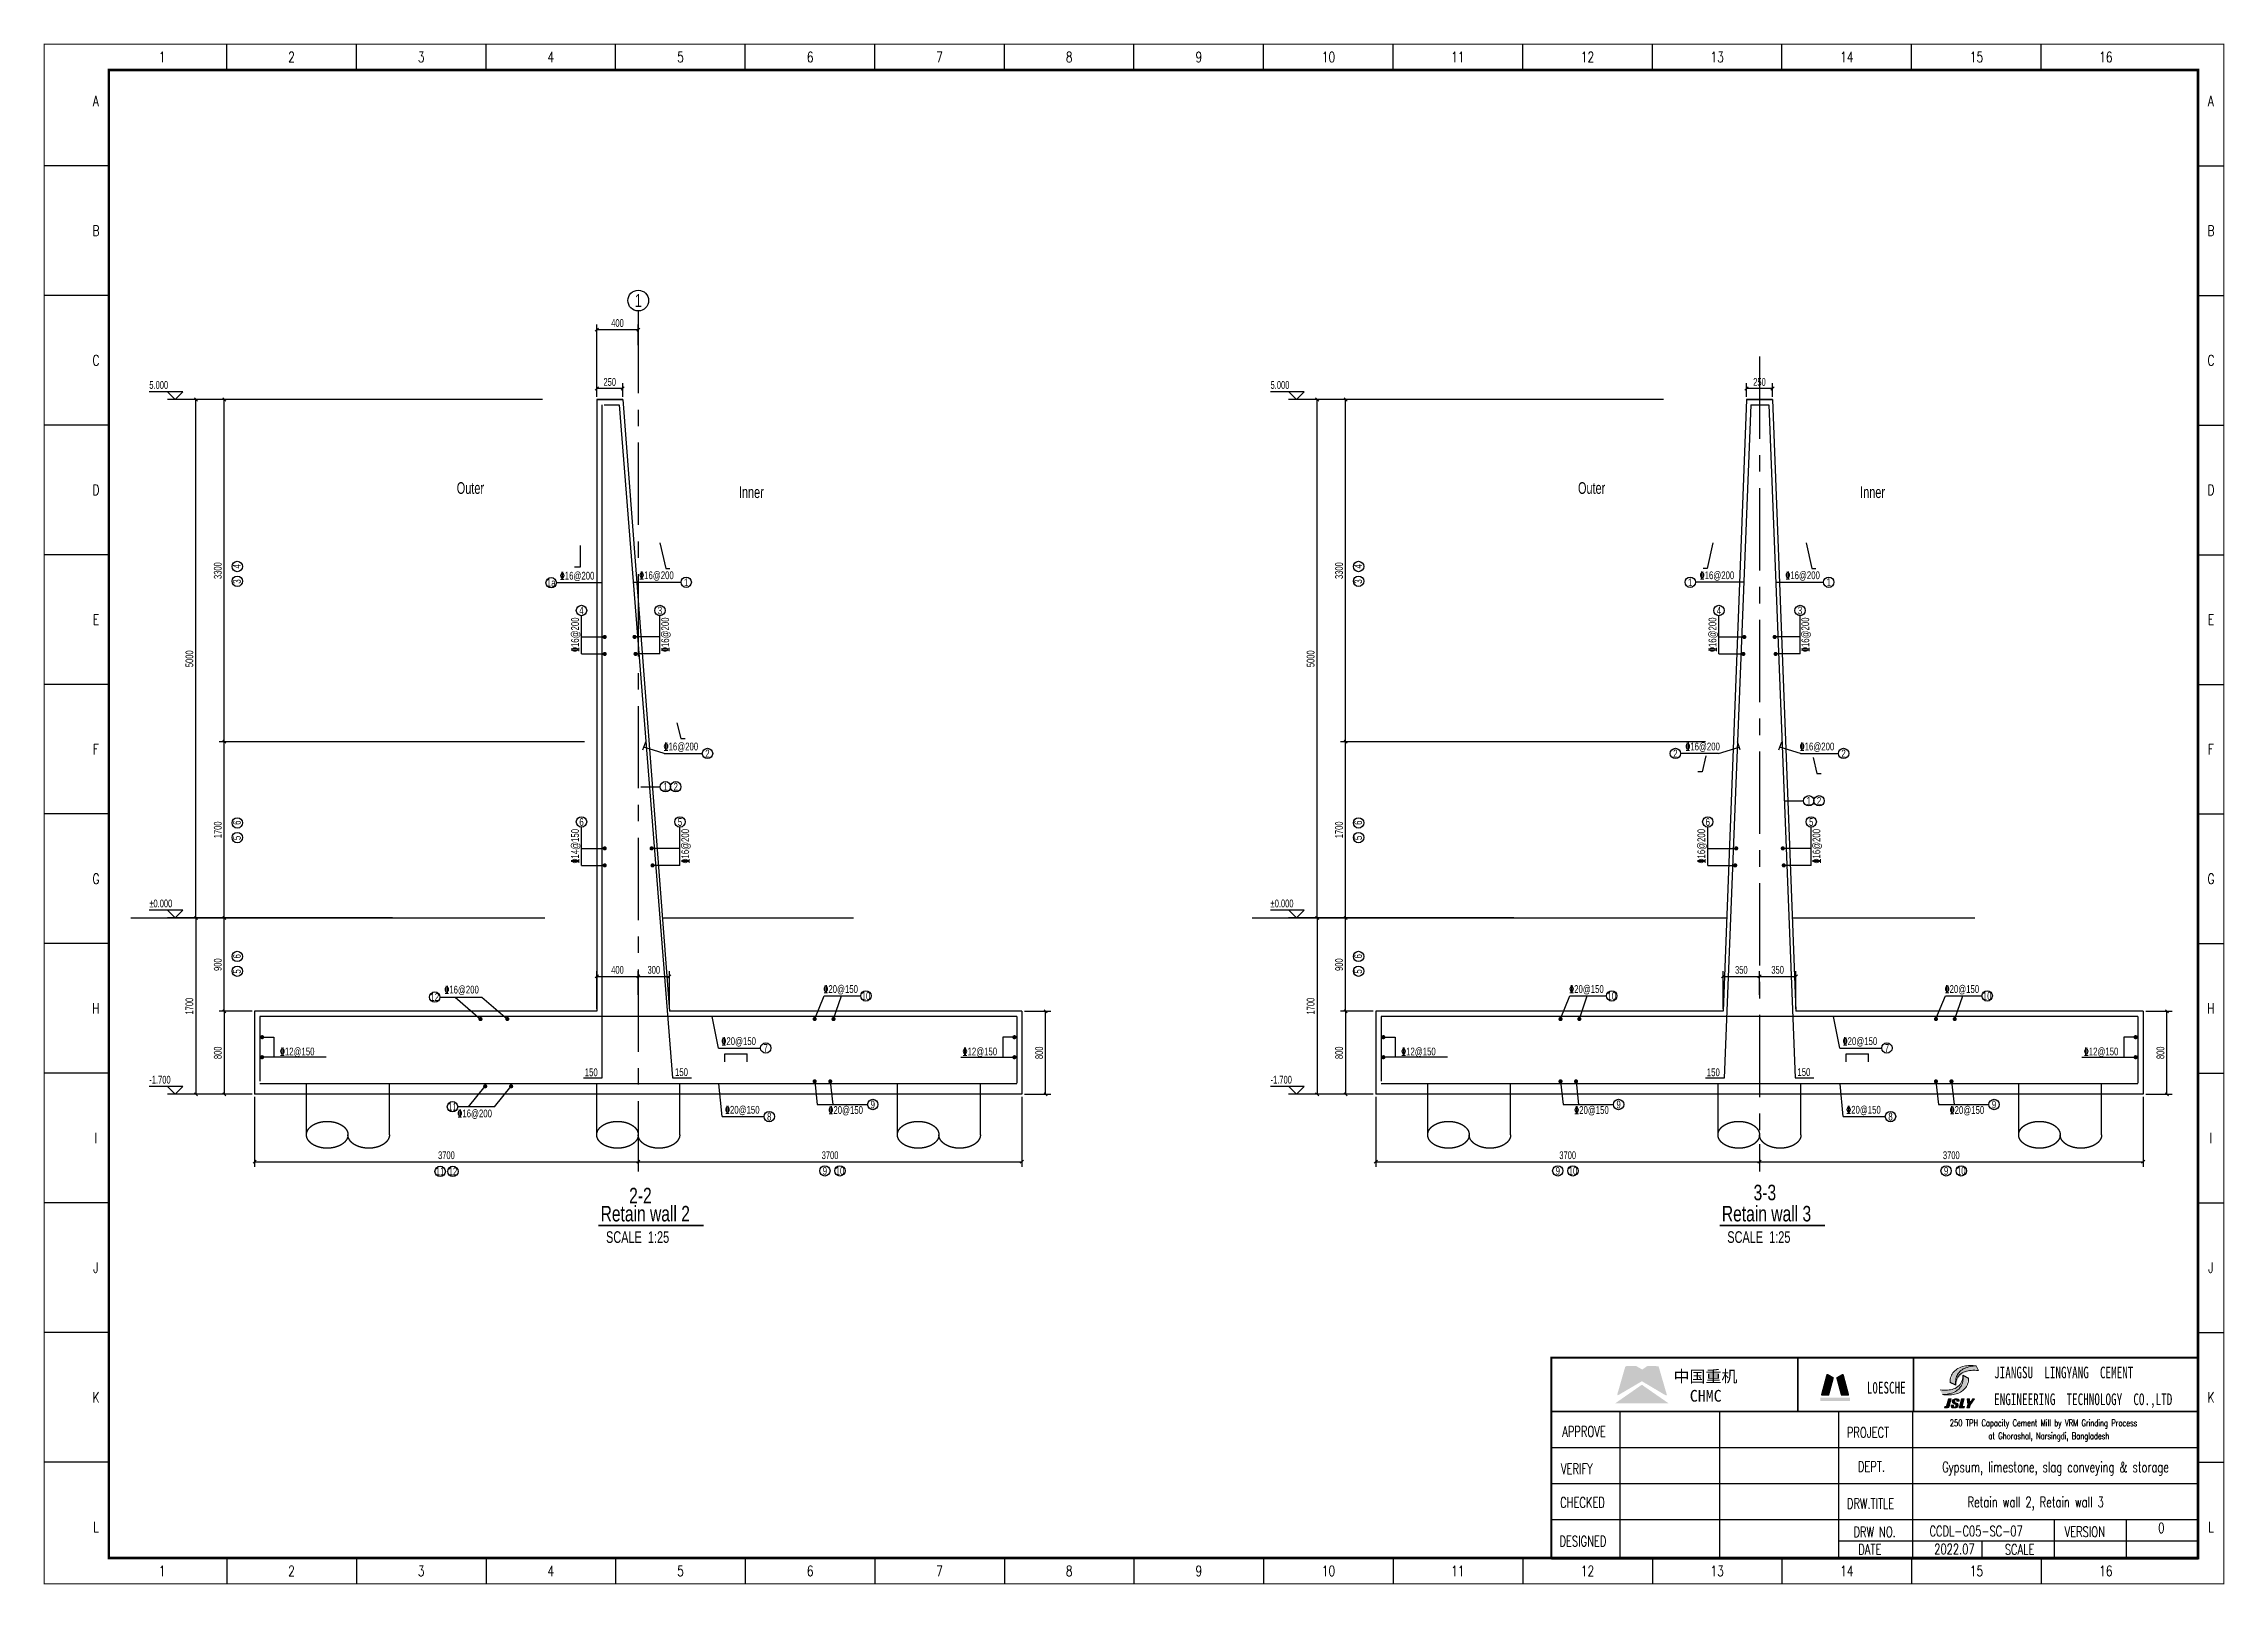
# Model space of a CAD drawing. Header units: millimetres. Extents: x -15901 to 146244, y -607033 to -56344.
# Drawn here: x -12722 to 71413, y -404037 to -344602 of the extents above; entities that cross this region are included whole.
import ezdxf
from ezdxf.enums import TextEntityAlignment as Align

# ---------------------------------------------------------------- set-up
doc = ezdxf.new("R2010")
doc.units = ezdxf.units.MM
doc.header["$LTSCALE"] = 2000
doc.linetypes.add('CENTER', pattern=[50.8, 31.75, -6.35, 6.35, -6.35])
doc.linetypes.add('HIDDEN', pattern=[9.525, 6.35, -3.175])
for name, color, linetype, lineweight in [('22', 4, 'Continuous', 35), ('Rahm7', 7, 'Continuous', 50), ('图层3', 1, 'Continuous', 0)]:
    doc.layers.add(name, color=color, linetype=linetype, lineweight=lineweight)
for name, color, linetype in [('4', 2, 'Continuous'), ('6', 1, 'Continuous'), ('DIM', 2, 'Continuous'), ('P_OUTER_FRAME', 131, 'Continuous'), ('S_01', 3, 'Continuous'), ('S_01_OUTL', 3, 'Continuous'), ('S_02_AXIS', 171, 'CENTER'), ('S_03_HIDD', 4, 'HIDDEN'), ('S_04', 2, 'Continuous'), ('S_04_TEXT', 2, 'Continuous'), ('S_05_DIMS', 7, 'Continuous'), ('S_06_RBAR', 1, 'Continuous'), ('TEXT', 3, 'Continuous'), ('TK', 1, 'Continuous')]:
    doc.layers.add(name, color=color, linetype=linetype)
doc.styles.add('FS', font='kstxt.shx', dxfattribs={"width": 0.8, "height": 250, "bigfont": 'kshz.shx'})
doc.styles.add('HZFS', font='simplex', dxfattribs={"width": 0.7, "bigfont": 'hzfs'})
doc.styles.add('HZTXT', font='romans.shx', dxfattribs={"width": 0.7, "bigfont": 'hztxt.shx'})
doc.styles.add('KS', font='kstxt.shx', dxfattribs={"width": 0.7, "height": 300, "bigfont": 'kshz.shx'})
doc.styles.get("Standard").update_dxf_attribs({"font": 'SimSun.ttf'})
doc.styles.add('TK-HZ', font='txt.shx', dxfattribs={"width": 0.8, "bigfont": 'hztxt.shx'})
doc.dimstyles.new('KSDIM0.25', dxfattribs={"dimtxt": 300, "dimasz": 120, "dimexe": 200, "dimexo": 100, "dimgap": 100, "dimtad": 1, "dimdec": 0, "dimlfac": 0.25, "dimzin": 14, "dimdsep": 46, "dimtxsty": 'KS', "dimblk": 'ARCHTICK', "dimblk1": 'OBLIQUE', "dimblk2": 'OBLIQUE', "dimsah": 1, "dimcen": -900, "dimclrd": 7, "dimclre": 7, "dimclrt": 2, "dimazin": 3, "dimtfac": 1, "dimtdec": 0, "dimtix": 1, "dimtmove": 2, "dimatfit": 2, "dimfxl": 1, "dimtolj": 1, "dimtzin": 14, "dimlwd": -3, "dimarcsym": 0})

msp = doc.modelspace()

# ---------------------------------------------------------------- texts
at = {"color": 7, "style": 'HZFS', "width": 0.7}
for s, p in [('APPROVE', (45865.788, -398340.282)), ('  PROJECT', (56462.794, -398376.647)), ('VERIFY', (45816.952, -399779.115)), ('  DEPT.', (56888.36, -399691.599)), ('CHECKED', (45784.096, -401075.811)), ('DRW.TITLE', (56849.902, -401118.325)), (' DRW NO.', (56908.99, -402212.761)), ('VERSION', (65246.504, -402207.877)), ('DESIGNED', (45758.516, -402570.251)), ('  DATE', (56905.774, -402889.106)), ('SCALE', (62941.55, -402889.106))]:
    msp.add_text(s, height=400, dxfattribs=at).set_placement(p)
at = {"char_height": 451.63008, "attachment_point": 1}
for s, width, insert in [('{\\fSimSun|b0|i0|c134|p2;中国重机}', 2867.73607, (50160.243, -395787.393)), ('{\\fSimSun|b0|i0|c134|p2;CHMC}', 773.30308, (50787.507, -396536.625))]:
    msp.add_mtext_dynamic_manual_height_columns(s, width=width, gutter_width=12.5, heights=[0], dxfattribs=dict(at, insert=insert))
at = {"color": 7, "char_height": 451.16199, "width": 162378.90608, "attachment_point": 1, "style": 'HZFS'}
for s, insert in [('{\\fSimSun|b0|i0|c134|p54;L0ESCHE}', (57614.732, -396223.379)), ('{\\fSimSun|b0|i0|c134|p54;JIANGSU  LINGYANG  CEMENT  }', (62529.284, -395637.06)), ('{\\fSimSun|b0|i0|c134|p54;ENGINEERING  TECHNOLOGY  CO.,LTD}', (62529.284, -396671.016))]:
    msp.add_mtext(s, dxfattribs=dict(at, insert=insert))
at = {"layer": '4', "style": 'KS', "width": 0.75}
for s, p in [('3-3', (53249.158, -389219.422)), ('Retain wall 2', (8766.847, -390035.845)), ('2-2', (9867.259, -389338.917)), ('Retain wall 3', (52024.976, -390035.845))]:
    msp.add_text(s, height=600, dxfattribs=at).set_placement(p)
at = {"layer": 'DIM', "width": 0.7}
for s, height, style, p in [('250 TPH Capacity Cement Mill by VRM Grinding Process ', 256, 'HZTXT', (60818.602, -397938.85)), ('at Ghorashal, Narsingdi, Bangladesh', 256, 'HZTXT', (62307.353, -398438.85)), ('0', 400, 'HZFS', (68857.651, -402060.707)), ('2022.07', 400, 'HZFS', (60217.618, -402875.651))]:
    msp.add_text(s, height=height, dxfattribs=dict(at, style=style)).set_placement(p)
at = {"layer": 'P_OUTER_FRAME', "style": 'HZFS', "width": 0.7}
for s, p in [('Gypsum, limestone, slag conveying & storage ', (64993.571, -399565.434)), ('Retain wall 2, Retain wall 3', (64131.741, -400912.598)), ('CCDL-C05-SC-07', (61835.032, -401982.098))]:
    msp.add_text(s, height=400, dxfattribs=at).set_placement(p, align=Align.MIDDLE)
at = {"layer": 'S_04', "style": 'KS', "width": 0.75}
msp.add_text('1', height=500, dxfattribs=at).set_placement((10218.802, -354513.668), align=Align.MIDDLE)
at = {"layer": 'S_04', "style": 'FS', "width": 0.75}
for s, p in [('4', (-5116.612, -364848.996)), ('4', (38141.517, -364848.996)), ('3', (-5116.612, -365434.992)), ('3', (38141.517, -365434.992)), ('%%13216@200', (7929.625, -368073.418)), ('%%13216@200', (11408.162, -368073.418)), ('%%13216@200', (51812.127, -368073.418)), ('%%13216@200', (55393.736, -368073.418)), ('6', (-5116.612, -374739.65)), ('5', (-5116.612, -375325.646)), ('%%13214@150', (7929.625, -376230.32)), ('%%13216@200', (12181.089, -376230.32)), ('6', (38141.517, -374739.65)), ('5', (38141.517, -375325.646)), ('%%13216@200', (51381.704, -376230.32)), ('%%13216@200', (55824.158, -376230.32)), ('6', (-5116.612, -379891.894)), ('6', (38141.517, -379891.894)), ('5', (-5116.612, -380477.891)), ('5', (38141.517, -380477.891))]:
    msp.add_text(s, height=300, rotation=90, dxfattribs=at).set_placement(p)
at = {"layer": 'S_04', "width": 0.75}
for s, style, p in [('%%13216@200', 'FS', (7192.383, -365277.496)), ('%%13216@200', 'FS', (10254.366, -365259.96)), ('%%13216@200', 'FS', (51167.839, -365259.96)), ('%%13216@200', 'FS', (54472.024, -365259.96)), ('%%13216@200', 'FS', (11195.601, -371865.062)), ('%%13216@200', 'FS', (50613.609, -371865.062)), ('%%13216@200', 'FS', (55026.253, -371865.062)), ('%%13216@200', 'KS', (2734.303, -381243.667)), ('%%13220@150', 'KS', (17360.09, -381222.021)), ('%%13220@150', 'KS', (46133.997, -381222.021)), ('%%13220@150', 'KS', (60618.219, -381222.021)), ('%%13212@150', 'KS', (-3606.47, -383630.721)), ('%%13220@150', 'KS', (13426.186, -383231.069)), ('%%13212@150', 'KS', (22730.074, -383630.721)), ('%%13212@150', 'KS', (39651.659, -383630.721)), ('%%13220@150', 'KS', (56684.315, -383231.069)), ('%%13212@150', 'KS', (65988.203, -383630.721)), ('150', 'KS', (8155.267, -384433.858)), ('150', 'KS', (11634.45, -384426.097)), ('150', 'KS', (51445.276, -384433.858)), ('150', 'KS', (54939.007, -384426.097)), ('%%13216@200', 'KS', (3239.943, -386020.211)), ('%%13220@150', 'KS', (13563.894, -385878.873)), ('%%13220@150', 'KS', (17553.846, -385889.21)), ('%%13220@150', 'KS', (46327.754, -385889.21)), ('%%13220@150', 'KS', (56822.024, -385878.873)), ('%%13220@150', 'KS', (60811.975, -385889.21))]:
    msp.add_text(s, height=300, dxfattribs=dict(at, style=style)).set_placement(p)
at = {"layer": 'S_04', "color": 2, "style": 'FS', "width": 0.75}
for s, p in [('1a', (6859.44, -365397.002)), ('1', (12069.124, -365379.466)), ('1', (50804.487, -365379.466)), ('1', (56149.375, -365379.466)), ('4', (8029.542, -366469.709)), ('3', (11056.245, -366469.709)), ('4', (51912.044, -366469.709)), ('3', (55041.819, -366469.709)), ('2', (12889.982, -371984.569)), ('2', (50233.228, -371984.569)), ('2', (56720.634, -371984.569)), ('1', (11266.216, -373266.52)), ('2', (11666.216, -373266.52)), ('1', (55376.425, -373809.984)), ('2', (55776.425, -373809.984)), ('6', (8029.542, -374626.61)), ('5', (11829.172, -374626.61)), ('6', (51481.622, -374626.61)), ('5', (55472.241, -374626.61)), ('12', (2367.331, -381380.167)), ('10', (19001.935, -381337.034)), ('10', (47775.843, -381337.034)), ('10', (62260.065, -381337.034)), ('7', (15135.583, -383346.082)), ('7', (58393.712, -383346.082)), ('11', (3051.953, -385611.863)), ('8', (15273.291, -385993.886)), ('9', (19267.286, -385524.945)), ('9', (48041.193, -385524.945)), ('8', (58531.421, -385993.886)), ('9', (62525.415, -385524.945)), ('11', (2576.305, -388105.299)), ('12', (3069.351, -388105.299)), ('9', (17418.446, -388085.097)), ('10', (18001.657, -388085.097)), ('9', (45695.752, -388085.097)), ('10', (46278.963, -388085.097)), ('9', (60676.575, -388085.097)), ('10', (61259.786, -388085.097))]:
    msp.add_text(s, height=300, dxfattribs=at).set_placement(p, align=Align.MIDDLE_CENTER)
at = {"layer": 'S_04_TEXT', "style": 'KS', "width": 0.7}
for s, p in [('5.000', (-8643.939, -357919.005)), ('5.000', (34614.19, -357919.005)), ('%%P0.000', (-8643.939, -377919.005)), ('%%P0.000', (34614.19, -377919.005)), ('-1.700', (-8643.939, -384719.005)), ('-1.700', (34614.19, -384719.005))]:
    msp.add_text(s, height=300, dxfattribs=at).set_placement(p)
at = {"layer": 'TEXT', "style": 'KS', "width": 0.7}
for s, p in [('Outer', (3216.072, -361969.785)), ('Inner', (14101.298, -362130.888)), ('Outer', (46474.201, -361969.785)), ('Inner', (57359.428, -362130.888))]:
    msp.add_text(s, height=450, dxfattribs=at).set_placement(p)
for p in [(10194.06, -390639.69), (53452.19, -390639.69)]:
    msp.add_text('SCALE  1:25', height=450, dxfattribs=at).set_placement(p, align=Align.MIDDLE)

# ---------------------------------------------------------------- blocks, each defined once
blk = doc.blocks.new('_OBLIQUE')
at = {"color": 1}
blk.add_line((-0.5, -0.5), (0.5, 0.5), dxfattribs=at)
blk = doc.blocks.new('*D273')
at = {"layer": 'Defpoints', "color": 0}
for p in [(10219, -355632), (10219, -356337), (8619, -358331)]:
    blk.add_point(p, dxfattribs=at)
at = {"layer": 'S_05_DIMS', "color": 7, "lineweight": -2}
for p, q in [((8619, -358231), (8619, -355432)), ((10219, -356237), (10219, -355432))]:
    blk.add_line(p, q, dxfattribs=at)
at = {"layer": 'S_05_DIMS', "color": 7, "lineweight": -3}
blk.add_line((8619, -355632), (10219, -355632), dxfattribs=at)
at = {"layer": 'S_05_DIMS', "color": 7, "linetype": 'ByBlock', "lineweight": -3, "xscale": 120, "yscale": 120, "zscale": 120, "rotation": 180}
blk.add_blockref('_OBLIQUE', (8619, -355632), dxfattribs=at)
at = {"layer": 'S_05_DIMS', "color": 7, "linetype": 'ByBlock', "lineweight": -3, "xscale": 120, "yscale": 120, "zscale": 120}
blk.add_blockref('_OBLIQUE', (10219, -355632), dxfattribs=at)
at = {"layer": 'S_05_DIMS', "color": 2, "insert": (9419, -355382), "char_height": 300, "attachment_point": 5, "style": 'KS'}
blk.add_mtext('\\A1;400', dxfattribs=at)
blk = doc.blocks.new('_ArchTick')
at = {"color": 0, "linetype": 'ByBlock', "const_width": 0.15}
blk.add_lwpolyline([(-0.5, -0.5), (0.5, 0.5)], dxfattribs=at)
blk = doc.blocks.new('*D274')
at = {"layer": 'Defpoints', "color": 0}
for p in [(-6847, -358331), (6619, -358331), (839, -378331)]:
    blk.add_point(p, dxfattribs=at)
at = {"layer": 'S_05_DIMS', "color": 7, "lineweight": -2}
for p, q in [((6519, -358331), (-7047, -358331)), ((739, -378331), (-7047, -378331))]:
    blk.add_line(p, q, dxfattribs=at)
at = {"layer": 'S_05_DIMS', "color": 7, "lineweight": -3}
blk.add_line((-6847, -378331), (-6847, -358331), dxfattribs=at)
at = {"layer": 'S_05_DIMS', "color": 7, "linetype": 'ByBlock', "lineweight": -3, "xscale": 120, "yscale": 120, "zscale": 120}
for p, rotation in [((-6847, -358331), 90), ((-6847, -378331), 270)]:
    blk.add_blockref('_OBLIQUE', p, dxfattribs=dict(at, rotation=rotation))
at = {"layer": 'S_05_DIMS', "color": 2, "insert": (-7097, -368331), "char_height": 300, "attachment_point": 5, "rotation": 90, "style": 'KS'}
blk.add_mtext('\\A1;5000', dxfattribs=at)
blk = doc.blocks.new('*D275')
at = {"layer": 'Defpoints', "color": 0}
for p in [(839, -378331), (-6847, -385131), (-4581, -385131)]:
    blk.add_point(p, dxfattribs=at)
at = {"layer": 'S_05_DIMS', "color": 7, "lineweight": -2}
for p, q in [((739, -378331), (-7047, -378331)), ((-4681, -385131), (-7047, -385131))]:
    blk.add_line(p, q, dxfattribs=at)
at = {"layer": 'S_05_DIMS', "color": 7, "lineweight": -3}
blk.add_line((-6847, -378331), (-6847, -385131), dxfattribs=at)
at = {"layer": 'S_05_DIMS', "color": 7, "linetype": 'ByBlock', "lineweight": -3, "xscale": 120, "yscale": 120, "zscale": 120}
for p, rotation in [((-6847, -378331), 90), ((-6847, -385131), 270)]:
    blk.add_blockref('_OBLIQUE', p, dxfattribs=dict(at, rotation=rotation))
at = {"layer": 'S_05_DIMS', "color": 2, "insert": (-7097, -381731), "char_height": 300, "attachment_point": 5, "rotation": 90, "style": 'KS'}
blk.add_mtext('\\A1;1700', dxfattribs=at)
blk = doc.blocks.new('*D276')
at = {"layer": 'Defpoints', "color": 0}
for p in [(-4581, -385131), (10219, -386958), (10219, -387734)]:
    blk.add_point(p, dxfattribs=at)
at = {"layer": 'S_05_DIMS', "color": 7, "lineweight": -2}
for p, q in [((-4581, -385231), (-4581, -387934)), ((10219, -387058), (10219, -387934))]:
    blk.add_line(p, q, dxfattribs=at)
at = {"layer": 'S_05_DIMS', "color": 7, "lineweight": -3}
blk.add_line((-4581, -387734), (10219, -387734), dxfattribs=at)
at = {"layer": 'S_05_DIMS', "color": 7, "linetype": 'ByBlock', "lineweight": -3, "xscale": 120, "yscale": 120, "zscale": 120, "rotation": 180}
blk.add_blockref('_OBLIQUE', (-4581, -387734), dxfattribs=at)
at = {"layer": 'S_05_DIMS', "color": 7, "linetype": 'ByBlock', "lineweight": -3, "xscale": 120, "yscale": 120, "zscale": 120}
blk.add_blockref('_OBLIQUE', (10219, -387734), dxfattribs=at)
at = {"layer": 'S_05_DIMS', "color": 2, "insert": (2819, -387484), "char_height": 300, "attachment_point": 5, "style": 'KS'}
blk.add_mtext('\\A1;3700', dxfattribs=at)
blk = doc.blocks.new('*D277')
at = {"layer": 'Defpoints', "color": 0}
for p in [(25019, -385131), (10219, -386958), (25019, -387734)]:
    blk.add_point(p, dxfattribs=at)
at = {"layer": 'S_05_DIMS', "color": 7, "lineweight": -2}
for p, q in [((25019, -385231), (25019, -387934)), ((10219, -387058), (10219, -387934))]:
    blk.add_line(p, q, dxfattribs=at)
at = {"layer": 'S_05_DIMS', "color": 7, "lineweight": -3}
blk.add_line((10219, -387734), (25019, -387734), dxfattribs=at)
at = {"layer": 'S_05_DIMS', "color": 7, "linetype": 'ByBlock', "lineweight": -3, "xscale": 120, "yscale": 120, "zscale": 120, "rotation": 180}
blk.add_blockref('_OBLIQUE', (10219, -387734), dxfattribs=at)
at = {"layer": 'S_05_DIMS', "color": 7, "linetype": 'ByBlock', "lineweight": -3, "xscale": 120, "yscale": 120, "zscale": 120}
blk.add_blockref('_OBLIQUE', (25019, -387734), dxfattribs=at)
at = {"layer": 'S_05_DIMS', "color": 2, "insert": (17619, -387484), "char_height": 300, "attachment_point": 5, "style": 'KS'}
blk.add_mtext('\\A1;3700', dxfattribs=at)
blk = doc.blocks.new('*D278')
at = {"layer": 'Defpoints', "color": 0}
for p in [(10219, -380583), (8619, -381931), (10219, -381400)]:
    blk.add_point(p, dxfattribs=at)
at = {"layer": 'S_05_DIMS', "color": 7, "lineweight": -2}
for p, q in [((8619, -381831), (8619, -380383)), ((10219, -381300), (10219, -380383))]:
    blk.add_line(p, q, dxfattribs=at)
at = {"layer": 'S_05_DIMS', "color": 7, "lineweight": -3}
blk.add_line((8619, -380583), (10219, -380583), dxfattribs=at)
at = {"layer": 'S_05_DIMS', "color": 7, "linetype": 'ByBlock', "lineweight": -3, "xscale": 120, "yscale": 120, "zscale": 120, "rotation": 180}
blk.add_blockref('_OBLIQUE', (8619, -380583), dxfattribs=at)
at = {"layer": 'S_05_DIMS', "color": 7, "linetype": 'ByBlock', "lineweight": -3, "xscale": 120, "yscale": 120, "zscale": 120}
blk.add_blockref('_OBLIQUE', (10219, -380583), dxfattribs=at)
at = {"layer": 'S_05_DIMS', "color": 2, "insert": (9419, -380333), "char_height": 300, "attachment_point": 5, "style": 'KS'}
blk.add_mtext('\\A1;400', dxfattribs=at)
blk = doc.blocks.new('*D279')
at = {"layer": 'Defpoints', "color": 0}
for p in [(25019, -381931), (25937, -381931), (25019, -385131)]:
    blk.add_point(p, dxfattribs=at)
at = {"layer": 'S_05_DIMS', "color": 7, "lineweight": -2}
for p, q in [((25119, -381931), (26137, -381931)), ((25119, -385131), (26137, -385131))]:
    blk.add_line(p, q, dxfattribs=at)
at = {"layer": 'S_05_DIMS', "color": 7, "lineweight": -3}
blk.add_line((25937, -385131), (25937, -381931), dxfattribs=at)
at = {"layer": 'S_05_DIMS', "color": 7, "linetype": 'ByBlock', "lineweight": -3, "xscale": 120, "yscale": 120, "zscale": 120}
for p, rotation in [((25937, -381931), 90), ((25937, -385131), 270)]:
    blk.add_blockref('_OBLIQUE', p, dxfattribs=dict(at, rotation=rotation))
at = {"layer": 'S_05_DIMS', "color": 2, "insert": (25687, -383531), "char_height": 300, "attachment_point": 5, "rotation": 90, "style": 'KS'}
blk.add_mtext('\\A1;800', dxfattribs=at)
blk = doc.blocks.new('Dot')
at = {"layer": '6', "const_width": 0.4}
blk.add_lwpolyline([(-0.2, 0, 1), (0.2, 0, 1)], format="xyb", close=True, dxfattribs=at)
blk = doc.blocks.new('*D280')
at = {"layer": 'Defpoints', "color": 0}
for p in [(-5751, -378331), (-4336, -378331), (-4581, -381931)]:
    blk.add_point(p, dxfattribs=at)
at = {"layer": 'S_05_DIMS', "color": 7, "lineweight": -2}
for p, q in [((-4436, -378331), (-5951, -378331)), ((-4681, -381931), (-5951, -381931))]:
    blk.add_line(p, q, dxfattribs=at)
at = {"layer": 'S_05_DIMS', "color": 7, "lineweight": -3}
blk.add_line((-5751, -381931), (-5751, -378331), dxfattribs=at)
at = {"layer": 'S_05_DIMS', "color": 7, "linetype": 'ByBlock', "lineweight": -3, "xscale": 120, "yscale": 120, "zscale": 120}
for p, rotation in [((-5751, -378331), 90), ((-5751, -381931), 270)]:
    blk.add_blockref('_OBLIQUE', p, dxfattribs=dict(at, rotation=rotation))
at = {"layer": 'S_05_DIMS', "color": 2, "insert": (-6001, -380131), "char_height": 300, "attachment_point": 5, "rotation": 90, "style": 'KS'}
blk.add_mtext('\\A1;900', dxfattribs=at)
blk = doc.blocks.new('*D281')
at = {"layer": 'Defpoints', "color": 0}
for p in [(-5751, -371531), (8242, -371531), (-4336, -378331)]:
    blk.add_point(p, dxfattribs=at)
at = {"layer": 'S_05_DIMS', "color": 7, "lineweight": -2}
for p, q in [((8142, -371531), (-5951, -371531)), ((-4436, -378331), (-5951, -378331))]:
    blk.add_line(p, q, dxfattribs=at)
at = {"layer": 'S_05_DIMS', "color": 7, "lineweight": -3}
blk.add_line((-5751, -378331), (-5751, -371531), dxfattribs=at)
at = {"layer": 'S_05_DIMS', "color": 7, "linetype": 'ByBlock', "lineweight": -3, "xscale": 120, "yscale": 120, "zscale": 120}
for p, rotation in [((-5751, -371531), 90), ((-5751, -378331), 270)]:
    blk.add_blockref('_OBLIQUE', p, dxfattribs=dict(at, rotation=rotation))
at = {"layer": 'S_05_DIMS', "color": 2, "insert": (-6001, -374931), "char_height": 300, "attachment_point": 5, "rotation": 90, "style": 'KS'}
blk.add_mtext('\\A1;1700', dxfattribs=at)
blk = doc.blocks.new('*D282')
at = {"layer": 'Defpoints', "color": 0}
for p in [(-5751, -358331), (-461, -358331), (8242, -371531)]:
    blk.add_point(p, dxfattribs=at)
at = {"layer": 'S_05_DIMS', "color": 7, "lineweight": -2}
for p, q in [((-561, -358331), (-5951, -358331)), ((8142, -371531), (-5951, -371531))]:
    blk.add_line(p, q, dxfattribs=at)
at = {"layer": 'S_05_DIMS', "color": 7, "lineweight": -3}
blk.add_line((-5751, -371531), (-5751, -358331), dxfattribs=at)
at = {"layer": 'S_05_DIMS', "color": 7, "linetype": 'ByBlock', "lineweight": -3, "xscale": 120, "yscale": 120, "zscale": 120}
for p, rotation in [((-5751, -358331), 90), ((-5751, -371531), 270)]:
    blk.add_blockref('_OBLIQUE', p, dxfattribs=dict(at, rotation=rotation))
at = {"layer": 'S_05_DIMS', "color": 2, "insert": (-6001, -364931), "char_height": 300, "attachment_point": 5, "rotation": 90, "style": 'KS'}
blk.add_mtext('\\A1;3300', dxfattribs=at)
blk = doc.blocks.new('*D283')
at = {"layer": 'Defpoints', "color": 0}
for p in [(8619, -357905), (8619, -358331), (9619, -358331)]:
    blk.add_point(p, dxfattribs=at)
at = {"layer": 'S_05_DIMS', "color": 7, "lineweight": -2}
for p, q in [((8619, -358231), (8619, -357705)), ((9619, -358231), (9619, -357705))]:
    blk.add_line(p, q, dxfattribs=at)
at = {"layer": 'S_05_DIMS', "color": 7, "lineweight": -3}
blk.add_line((9619, -357905), (8619, -357905), dxfattribs=at)
at = {"layer": 'S_05_DIMS', "color": 7, "linetype": 'ByBlock', "lineweight": -3, "xscale": 120, "yscale": 120, "zscale": 120, "rotation": 180}
blk.add_blockref('_OBLIQUE', (8619, -357905), dxfattribs=at)
at = {"layer": 'S_05_DIMS', "color": 7, "linetype": 'ByBlock', "lineweight": -3, "xscale": 120, "yscale": 120, "zscale": 120}
blk.add_blockref('_OBLIQUE', (9619, -357905), dxfattribs=at)
at = {"layer": 'S_05_DIMS', "color": 2, "insert": (9119, -357655), "char_height": 300, "attachment_point": 5, "style": 'KS'}
blk.add_mtext('\\A1;250', dxfattribs=at)
blk = doc.blocks.new('*D284')
at = {"layer": 'Defpoints', "color": 0}
for p in [(-4581, -381931), (-5751, -385131), (-4840, -385131)]:
    blk.add_point(p, dxfattribs=at)
at = {"layer": 'S_05_DIMS', "color": 7, "lineweight": -2}
for p, q in [((-4681, -381931), (-5951, -381931)), ((-4940, -385131), (-5951, -385131))]:
    blk.add_line(p, q, dxfattribs=at)
at = {"layer": 'S_05_DIMS', "color": 7, "lineweight": -3}
blk.add_line((-5751, -381931), (-5751, -385131), dxfattribs=at)
at = {"layer": 'S_05_DIMS', "color": 7, "linetype": 'ByBlock', "lineweight": -3, "xscale": 120, "yscale": 120, "zscale": 120}
for p, rotation in [((-5751, -381931), 90), ((-5751, -385131), 270)]:
    blk.add_blockref('_OBLIQUE', p, dxfattribs=dict(at, rotation=rotation))
at = {"layer": 'S_05_DIMS', "color": 2, "insert": (-6001, -383531), "char_height": 300, "attachment_point": 5, "rotation": 90, "style": 'KS'}
blk.add_mtext('\\A1;800', dxfattribs=at)
blk = doc.blocks.new('*D289')
at = {"layer": 'Defpoints', "color": 0}
for p in [(11419, -380583), (10219, -381400), (11419, -381931)]:
    blk.add_point(p, dxfattribs=at)
at = {"layer": 'S_05_DIMS', "color": 7, "lineweight": -2}
for p, q in [((10219, -381300), (10219, -380383)), ((11419, -381831), (11419, -380383))]:
    blk.add_line(p, q, dxfattribs=at)
at = {"layer": 'S_05_DIMS', "color": 7, "lineweight": -3}
blk.add_line((10219, -380583), (11419, -380583), dxfattribs=at)
at = {"layer": 'S_05_DIMS', "color": 7, "linetype": 'ByBlock', "lineweight": -3, "xscale": 120, "yscale": 120, "zscale": 120, "rotation": 180}
blk.add_blockref('_OBLIQUE', (10219, -380583), dxfattribs=at)
at = {"layer": 'S_05_DIMS', "color": 7, "linetype": 'ByBlock', "lineweight": -3, "xscale": 120, "yscale": 120, "zscale": 120}
blk.add_blockref('_OBLIQUE', (11419, -380583), dxfattribs=at)
at = {"layer": 'S_05_DIMS', "color": 2, "insert": (10819, -380333), "char_height": 300, "attachment_point": 5, "style": 'KS'}
blk.add_mtext('\\A1;300', dxfattribs=at)
blk = doc.blocks.new('*D290')
at = {"layer": 'Defpoints', "color": 0}
for p in [(36411, -358331), (49877, -358331), (44097, -378331)]:
    blk.add_point(p, dxfattribs=at)
at = {"layer": 'S_05_DIMS', "color": 7, "lineweight": -2}
for p, q in [((49777, -358331), (36211, -358331)), ((43997, -378331), (36211, -378331))]:
    blk.add_line(p, q, dxfattribs=at)
at = {"layer": 'S_05_DIMS', "color": 7, "lineweight": -3}
blk.add_line((36411, -378331), (36411, -358331), dxfattribs=at)
at = {"layer": 'S_05_DIMS', "color": 7, "linetype": 'ByBlock', "lineweight": -3, "xscale": 120, "yscale": 120, "zscale": 120}
for p, rotation in [((36411, -358331), 90), ((36411, -378331), 270)]:
    blk.add_blockref('_OBLIQUE', p, dxfattribs=dict(at, rotation=rotation))
at = {"layer": 'S_05_DIMS', "color": 2, "insert": (36161, -368331), "char_height": 300, "attachment_point": 5, "rotation": 90, "style": 'KS'}
blk.add_mtext('\\A1;5000', dxfattribs=at)
blk = doc.blocks.new('*D291')
at = {"layer": 'Defpoints', "color": 0}
for p in [(44097, -378331), (36411, -385131), (38677, -385131)]:
    blk.add_point(p, dxfattribs=at)
at = {"layer": 'S_05_DIMS', "color": 7, "lineweight": -2}
for p, q in [((43997, -378331), (36211, -378331)), ((38577, -385131), (36211, -385131))]:
    blk.add_line(p, q, dxfattribs=at)
at = {"layer": 'S_05_DIMS', "color": 7, "lineweight": -3}
blk.add_line((36411, -378331), (36411, -385131), dxfattribs=at)
at = {"layer": 'S_05_DIMS', "color": 7, "linetype": 'ByBlock', "lineweight": -3, "xscale": 120, "yscale": 120, "zscale": 120}
for p, rotation in [((36411, -378331), 90), ((36411, -385131), 270)]:
    blk.add_blockref('_OBLIQUE', p, dxfattribs=dict(at, rotation=rotation))
at = {"layer": 'S_05_DIMS', "color": 2, "insert": (36161, -381731), "char_height": 300, "attachment_point": 5, "rotation": 90, "style": 'KS'}
blk.add_mtext('\\A1;1700', dxfattribs=at)
blk = doc.blocks.new('*D292')
at = {"layer": 'Defpoints', "color": 0}
for p in [(38677, -385131), (53477, -386958), (53477, -387734)]:
    blk.add_point(p, dxfattribs=at)
at = {"layer": 'S_05_DIMS', "color": 7, "lineweight": -2}
for p, q in [((38677, -385231), (38677, -387934)), ((53477, -387058), (53477, -387934))]:
    blk.add_line(p, q, dxfattribs=at)
at = {"layer": 'S_05_DIMS', "color": 7, "lineweight": -3}
blk.add_line((38677, -387734), (53477, -387734), dxfattribs=at)
at = {"layer": 'S_05_DIMS', "color": 7, "linetype": 'ByBlock', "lineweight": -3, "xscale": 120, "yscale": 120, "zscale": 120, "rotation": 180}
blk.add_blockref('_OBLIQUE', (38677, -387734), dxfattribs=at)
at = {"layer": 'S_05_DIMS', "color": 7, "linetype": 'ByBlock', "lineweight": -3, "xscale": 120, "yscale": 120, "zscale": 120}
blk.add_blockref('_OBLIQUE', (53477, -387734), dxfattribs=at)
at = {"layer": 'S_05_DIMS', "color": 2, "insert": (46077, -387484), "char_height": 300, "attachment_point": 5, "style": 'KS'}
blk.add_mtext('\\A1;3700', dxfattribs=at)
blk = doc.blocks.new('*D293')
at = {"layer": 'Defpoints', "color": 0}
for p in [(68277, -385131), (53477, -386958), (68277, -387734)]:
    blk.add_point(p, dxfattribs=at)
at = {"layer": 'S_05_DIMS', "color": 7, "lineweight": -2}
for p, q in [((68277, -385231), (68277, -387934)), ((53477, -387058), (53477, -387934))]:
    blk.add_line(p, q, dxfattribs=at)
at = {"layer": 'S_05_DIMS', "color": 7, "lineweight": -3}
blk.add_line((53477, -387734), (68277, -387734), dxfattribs=at)
at = {"layer": 'S_05_DIMS', "color": 7, "linetype": 'ByBlock', "lineweight": -3, "xscale": 120, "yscale": 120, "zscale": 120, "rotation": 180}
blk.add_blockref('_OBLIQUE', (53477, -387734), dxfattribs=at)
at = {"layer": 'S_05_DIMS', "color": 7, "linetype": 'ByBlock', "lineweight": -3, "xscale": 120, "yscale": 120, "zscale": 120}
blk.add_blockref('_OBLIQUE', (68277, -387734), dxfattribs=at)
at = {"layer": 'S_05_DIMS', "color": 2, "insert": (60877, -387484), "char_height": 300, "attachment_point": 5, "style": 'KS'}
blk.add_mtext('\\A1;3700', dxfattribs=at)
blk = doc.blocks.new('*D294')
at = {"layer": 'Defpoints', "color": 0}
for p in [(53477, -380583), (52077, -381931), (53477, -381400)]:
    blk.add_point(p, dxfattribs=at)
at = {"layer": 'S_05_DIMS', "color": 7, "lineweight": -2}
for p, q in [((52077, -381831), (52077, -380383)), ((53477, -381300), (53477, -380383))]:
    blk.add_line(p, q, dxfattribs=at)
at = {"layer": 'S_05_DIMS', "color": 7, "lineweight": -3}
blk.add_line((52077, -380583), (53477, -380583), dxfattribs=at)
at = {"layer": 'S_05_DIMS', "color": 7, "linetype": 'ByBlock', "lineweight": -3, "xscale": 120, "yscale": 120, "zscale": 120, "rotation": 180}
blk.add_blockref('_OBLIQUE', (52077, -380583), dxfattribs=at)
at = {"layer": 'S_05_DIMS', "color": 7, "linetype": 'ByBlock', "lineweight": -3, "xscale": 120, "yscale": 120, "zscale": 120}
blk.add_blockref('_OBLIQUE', (53477, -380583), dxfattribs=at)
at = {"layer": 'S_05_DIMS', "color": 2, "insert": (52777, -380333), "char_height": 300, "attachment_point": 5, "style": 'KS'}
blk.add_mtext('\\A1;350', dxfattribs=at)
blk = doc.blocks.new('*D295')
at = {"layer": 'Defpoints', "color": 0}
for p in [(68277, -381931), (69196, -381931), (68277, -385131)]:
    blk.add_point(p, dxfattribs=at)
at = {"layer": 'S_05_DIMS', "color": 7, "lineweight": -2}
for p, q in [((68377, -381931), (69396, -381931)), ((68377, -385131), (69396, -385131))]:
    blk.add_line(p, q, dxfattribs=at)
at = {"layer": 'S_05_DIMS', "color": 7, "lineweight": -3}
blk.add_line((69196, -385131), (69196, -381931), dxfattribs=at)
at = {"layer": 'S_05_DIMS', "color": 7, "linetype": 'ByBlock', "lineweight": -3, "xscale": 120, "yscale": 120, "zscale": 120}
for p, rotation in [((69196, -381931), 90), ((69196, -385131), 270)]:
    blk.add_blockref('_OBLIQUE', p, dxfattribs=dict(at, rotation=rotation))
at = {"layer": 'S_05_DIMS', "color": 2, "insert": (68946, -383531), "char_height": 300, "attachment_point": 5, "rotation": 90, "style": 'KS'}
blk.add_mtext('\\A1;800', dxfattribs=at)
blk = doc.blocks.new('*D296')
at = {"layer": 'Defpoints', "color": 0}
for p in [(37507, -378331), (38922, -378331), (38677, -381931)]:
    blk.add_point(p, dxfattribs=at)
at = {"layer": 'S_05_DIMS', "color": 7, "lineweight": -2}
for p, q in [((38822, -378331), (37307, -378331)), ((38577, -381931), (37307, -381931))]:
    blk.add_line(p, q, dxfattribs=at)
at = {"layer": 'S_05_DIMS', "color": 7, "lineweight": -3}
blk.add_line((37507, -381931), (37507, -378331), dxfattribs=at)
at = {"layer": 'S_05_DIMS', "color": 7, "linetype": 'ByBlock', "lineweight": -3, "xscale": 120, "yscale": 120, "zscale": 120}
for p, rotation in [((37507, -378331), 90), ((37507, -381931), 270)]:
    blk.add_blockref('_OBLIQUE', p, dxfattribs=dict(at, rotation=rotation))
at = {"layer": 'S_05_DIMS', "color": 2, "insert": (37257, -380131), "char_height": 300, "attachment_point": 5, "rotation": 90, "style": 'KS'}
blk.add_mtext('\\A1;900', dxfattribs=at)
blk = doc.blocks.new('*D297')
at = {"layer": 'Defpoints', "color": 0}
for p in [(37507, -371531), (51500, -371531), (38922, -378331)]:
    blk.add_point(p, dxfattribs=at)
at = {"layer": 'S_05_DIMS', "color": 7, "lineweight": -2}
for p, q in [((51400, -371531), (37307, -371531)), ((38822, -378331), (37307, -378331))]:
    blk.add_line(p, q, dxfattribs=at)
at = {"layer": 'S_05_DIMS', "color": 7, "lineweight": -3}
blk.add_line((37507, -378331), (37507, -371531), dxfattribs=at)
at = {"layer": 'S_05_DIMS', "color": 7, "linetype": 'ByBlock', "lineweight": -3, "xscale": 120, "yscale": 120, "zscale": 120}
for p, rotation in [((37507, -371531), 90), ((37507, -378331), 270)]:
    blk.add_blockref('_OBLIQUE', p, dxfattribs=dict(at, rotation=rotation))
at = {"layer": 'S_05_DIMS', "color": 2, "insert": (37257, -374931), "char_height": 300, "attachment_point": 5, "rotation": 90, "style": 'KS'}
blk.add_mtext('\\A1;1700', dxfattribs=at)
blk = doc.blocks.new('*D298')
at = {"layer": 'Defpoints', "color": 0}
for p in [(37507, -358331), (42797, -358331), (51500, -371531)]:
    blk.add_point(p, dxfattribs=at)
at = {"layer": 'S_05_DIMS', "color": 7, "lineweight": -2}
for p, q in [((42697, -358331), (37307, -358331)), ((51400, -371531), (37307, -371531))]:
    blk.add_line(p, q, dxfattribs=at)
at = {"layer": 'S_05_DIMS', "color": 7, "lineweight": -3}
blk.add_line((37507, -371531), (37507, -358331), dxfattribs=at)
at = {"layer": 'S_05_DIMS', "color": 7, "linetype": 'ByBlock', "lineweight": -3, "xscale": 120, "yscale": 120, "zscale": 120}
for p, rotation in [((37507, -358331), 90), ((37507, -371531), 270)]:
    blk.add_blockref('_OBLIQUE', p, dxfattribs=dict(at, rotation=rotation))
at = {"layer": 'S_05_DIMS', "color": 2, "insert": (37257, -364931), "char_height": 300, "attachment_point": 5, "rotation": 90, "style": 'KS'}
blk.add_mtext('\\A1;3300', dxfattribs=at)
blk = doc.blocks.new('*D299')
at = {"layer": 'Defpoints', "color": 0}
for p in [(52977, -357905), (52977, -358331), (53977, -358331)]:
    blk.add_point(p, dxfattribs=at)
at = {"layer": 'S_05_DIMS', "color": 7, "lineweight": -2}
for p, q in [((52977, -358231), (52977, -357705)), ((53977, -358231), (53977, -357705))]:
    blk.add_line(p, q, dxfattribs=at)
at = {"layer": 'S_05_DIMS', "color": 7, "lineweight": -3}
blk.add_line((53977, -357905), (52977, -357905), dxfattribs=at)
at = {"layer": 'S_05_DIMS', "color": 7, "linetype": 'ByBlock', "lineweight": -3, "xscale": 120, "yscale": 120, "zscale": 120, "rotation": 180}
blk.add_blockref('_OBLIQUE', (52977, -357905), dxfattribs=at)
at = {"layer": 'S_05_DIMS', "color": 7, "linetype": 'ByBlock', "lineweight": -3, "xscale": 120, "yscale": 120, "zscale": 120}
blk.add_blockref('_OBLIQUE', (53977, -357905), dxfattribs=at)
at = {"layer": 'S_05_DIMS', "color": 2, "insert": (53477, -357655), "char_height": 300, "attachment_point": 5, "style": 'KS'}
blk.add_mtext('\\A1;250', dxfattribs=at)
blk = doc.blocks.new('*D300')
at = {"layer": 'Defpoints', "color": 0}
for p in [(38677, -381931), (37507, -385131), (38419, -385131)]:
    blk.add_point(p, dxfattribs=at)
at = {"layer": 'S_05_DIMS', "color": 7, "lineweight": -2}
for p, q in [((38577, -381931), (37307, -381931)), ((38319, -385131), (37307, -385131))]:
    blk.add_line(p, q, dxfattribs=at)
at = {"layer": 'S_05_DIMS', "color": 7, "lineweight": -3}
blk.add_line((37507, -381931), (37507, -385131), dxfattribs=at)
at = {"layer": 'S_05_DIMS', "color": 7, "linetype": 'ByBlock', "lineweight": -3, "xscale": 120, "yscale": 120, "zscale": 120}
for p, rotation in [((37507, -381931), 90), ((37507, -385131), 270)]:
    blk.add_blockref('_OBLIQUE', p, dxfattribs=dict(at, rotation=rotation))
at = {"layer": 'S_05_DIMS', "color": 2, "insert": (37257, -383531), "char_height": 300, "attachment_point": 5, "rotation": 90, "style": 'KS'}
blk.add_mtext('\\A1;800', dxfattribs=at)
blk = doc.blocks.new('*D301')
at = {"layer": 'Defpoints', "color": 0}
for p in [(54877, -380583), (53477, -381400), (54877, -381931)]:
    blk.add_point(p, dxfattribs=at)
at = {"layer": 'S_05_DIMS', "color": 7, "lineweight": -2}
for p, q in [((53477, -381300), (53477, -380383)), ((54877, -381831), (54877, -380383))]:
    blk.add_line(p, q, dxfattribs=at)
at = {"layer": 'S_05_DIMS', "color": 7, "lineweight": -3}
blk.add_line((53477, -380583), (54877, -380583), dxfattribs=at)
at = {"layer": 'S_05_DIMS', "color": 7, "linetype": 'ByBlock', "lineweight": -3, "xscale": 120, "yscale": 120, "zscale": 120, "rotation": 180}
blk.add_blockref('_OBLIQUE', (53477, -380583), dxfattribs=at)
at = {"layer": 'S_05_DIMS', "color": 7, "linetype": 'ByBlock', "lineweight": -3, "xscale": 120, "yscale": 120, "zscale": 120}
blk.add_blockref('_OBLIQUE', (54877, -380583), dxfattribs=at)
at = {"layer": 'S_05_DIMS', "color": 2, "insert": (54177, -380333), "char_height": 300, "attachment_point": 5, "style": 'KS'}
blk.add_mtext('\\A1;350', dxfattribs=at)
blk = doc.blocks.new('A1-1')
at = {"layer": 'TK', "color": 7}
for p, q in [((7050, 58400), (7050, 59400)), ((12050, 58400), (12050, 59400)), ((17050, 58400), (17050, 59400)), ((22050, 58400), (22050, 59400)), ((27050, 58400), (27050, 59400)), ((32050, 58400), (32050, 59400)), ((37050, 58400), (37050, 59400)), ((42050, 58400), (42050, 59400)), ((47050, 58400), (47050, 59400)), ((52050, 58400), (52050, 59400)), ((57050, 58400), (57050, 59400)), ((62050, 58400), (62050, 59400)), ((67050, 58400), (67050, 59400)), ((72050, 58400), (72050, 59400)), ((77050, 58400), (77050, 59400)), ((2500, 54700), (0, 54700)), ((83100, 54700), (84100, 54700)), ((2500, 49700), (0, 49700)), ((83100, 49700), (84100, 49700)), ((2500, 44700), (0, 44700)), ((83100, 44700), (84100, 44700)), ((2500, 39700), (0, 39700)), ((83100, 39700), (84100, 39700)), ((2500, 34700), (0, 34700)), ((83100, 34700), (84100, 34700)), ((2500, 29700), (0, 29700)), ((83100, 29700), (84100, 29700)), ((2500, 24700), (0, 24700)), ((83100, 24700), (84100, 24700)), ((2500, 19700), (0, 19700)), ((83100, 19700), (84100, 19700)), ((2500, 14700), (0, 14700)), ((83100, 14700), (84100, 14700)), ((2500, 9700), (0, 9700)), ((83100, 9700), (84100, 9700)), ((2500, 4700), (0, 4700)), ((83100, 4700), (84100, 4700)), ((7050, 1000), (7050, 0)), ((12050, 1000), (12050, 0)), ((17050, 1000), (17050, 0)), ((22050, 1000), (22050, 0)), ((27050, 1000), (27050, 0)), ((32050, 1000), (32050, 0)), ((37050, 1000), (37050, 0)), ((42050, 1000), (42050, 0)), ((47050, 1000), (47050, 0)), ((52050, 1000), (52050, 0)), ((57050, 1000), (57050, 0)), ((62050, 1000), (62050, 0)), ((67050, 1000), (67050, 0)), ((72050, 1000), (72050, 0)), ((77050, 1000), (77050, 0))]:
    blk.add_line(p, q, dxfattribs=at)
for points, const_width in [([(0, 0), (84100, 0), (84100, 59400), (0, 59400)], 35), ([(2500, 1000), (83100, 1000), (83100, 58400), (2500, 58400)], 100)]:
    blk.add_lwpolyline(points, close=True, dxfattribs=dict(at, const_width=const_width))
at = {"layer": 'TK', "color": 7, "style": 'TK-HZ', "width": 0.75}
for s, p in [('1', (4550, 58900)), ('2', (9550, 58900)), ('3', (14550, 58900)), ('4', (19550, 58900)), ('5', (24550, 58900)), ('6', (29550, 58900)), ('7', (34550, 58900)), ('8', (39550, 58900)), ('9', (44550, 58900)), ('10', (49550, 58900)), ('11', (54550, 58900)), ('12', (59550, 58900)), ('13', (64550, 58900)), ('14', (69550, 58900)), ('15', (74550, 58900)), ('16', (79550, 58900)), ('A', (2000, 57200)), ('A', (83600, 57200)), ('B', (2000, 52200)), ('B', (83600, 52200)), ('C', (2000, 47200)), ('C', (83600, 47200)), ('D', (2000, 42200)), ('D', (83600, 42200)), ('E', (2000, 37200)), ('E', (83600, 37200)), ('F', (2000, 32200)), ('F', (83600, 32200)), ('G', (2000, 27200)), ('G', (83600, 27200)), ('H', (2000, 22200)), ('H', (83600, 22200)), ('I', (2000, 17200)), ('I', (83600, 17200)), ('J', (2000, 12200)), ('J', (83600, 12200)), ('K', (2000, 7200)), ('K', (83600, 7200)), ('L', (2000, 2200)), ('L', (83600, 2200)), ('1', (4550, 500)), ('2', (9550, 500)), ('3', (14550, 500)), ('4', (19550, 500)), ('5', (24550, 500)), ('6', (29550, 500)), ('7', (34550, 500)), ('8', (39550, 500)), ('9', (44550, 500)), ('10', (49550, 500)), ('11', (54550, 500)), ('12', (59550, 500)), ('13', (64550, 500)), ('14', (69550, 500)), ('15', (74550, 500)), ('16', (79550, 500))]:
    blk.add_text(s, height=400, dxfattribs=at).set_placement(p, align=Align.MIDDLE_CENTER)

# ---------------------------------------------------------------- dimensions: what is measured, and where the dimension line sits
at = {"layer": 'S_05_DIMS'}
for base, p1, p2, override, picture, middle in [((10218.802, -355632.055), (8618.802, -358330.99), (10218.802, -356337.231), {"dimlfac": 0.25}, '*D273', (9418.802, -355382.055)), ((8618.802, -357904.833), (9618.802, -358330.99), (8618.802, -358330.99), {"dimtxsty": 'KS'}, '*D283', (9118.802, -357654.833)), ((52976.931, -357904.833), (53976.931, -358330.99), (52976.931, -358330.99), {"dimtxsty": 'KS'}, '*D299', (53476.931, -357654.833)), ((10218.802, -380583.109), (8618.802, -381930.99), (10218.802, -381400.133), {"dimlfac": 0.25}, '*D278', (9418.802, -380333.109)), ((11418.802, -380583.109), (10218.802, -381400.133), (11418.802, -381930.99), {"dimlfac": 0.25}, '*D289', (10818.802, -380333.109)), ((53476.931, -380583.109), (52076.931, -381930.99), (53476.931, -381400.133), {"dimlfac": 0.25}, '*D294', (52776.931, -380333.109)), ((54876.931, -380583.109), (53476.931, -381400.133), (54876.931, -381930.99), {"dimlfac": 0.25}, '*D301', (54176.931, -380333.109)), ((10218.802, -387733.707), (-4581.198, -385130.99), (10218.802, -386958.278), {"dimlfac": 0.25}, '*D276', (2818.802, -387483.707)), ((25018.802, -387733.707), (10218.802, -386958.278), (25018.802, -385130.99), {"dimlfac": 0.25}, '*D277', (17618.802, -387483.707)), ((53476.931, -387733.707), (38676.931, -385130.99), (53476.931, -386958.278), {"dimlfac": 0.25}, '*D292', (46076.931, -387483.707)), ((68276.931, -387733.707), (53476.931, -386958.278), (68276.931, -385130.99), {"dimlfac": 0.25}, '*D293', (60876.931, -387483.707))]:
    dim = msp.add_linear_dim(base=base, p1=p1, p2=p2, dimstyle='KSDIM0.25', override=override, dxfattribs=at)
    dim.commit()
    dim.dimension.update_dxf_attribs({"geometry": picture, "text_midpoint": middle})
for base, p1, p2, override, picture, middle in [((-6846.954, -358330.99), (838.589, -378330.99), (6618.802, -358330.99), {"dimlfac": 0.25}, '*D274', (-7096.954, -368330.99)), ((-5751.048, -358330.99), (8241.534, -371530.99), (-461.391, -358330.99), {"dimlfac": 0.25}, '*D282', (-6001.048, -364930.99)), ((36411.175, -358330.99), (44096.719, -378330.99), (49876.931, -358330.99), {"dimlfac": 0.25}, '*D290', (36161.175, -368330.99)), ((37507.082, -358330.99), (51499.663, -371530.99), (42796.738, -358330.99), {"dimlfac": 0.25}, '*D298', (37257.082, -364930.99)), ((-5751.048, -371530.99), (-4335.736, -378330.99), (8241.534, -371530.99), {"dimlfac": 0.25}, '*D281', (-6001.048, -374930.99)), ((37507.082, -371530.99), (38922.393, -378330.99), (51499.663, -371530.99), {"dimlfac": 0.25}, '*D297', (37257.082, -374930.99)), ((-6846.954, -385130.99), (838.589, -378330.99), (-4581.198, -385130.99), {"dimlfac": 0.25}, '*D275', (-7096.954, -381730.99)), ((-5751.048, -378330.99), (-4581.198, -381930.99), (-4335.736, -378330.99), {"dimlfac": 0.25}, '*D280', (-6001.048, -380130.99)), ((36411.175, -385130.99), (44096.719, -378330.99), (38676.931, -385130.99), {"dimlfac": 0.25}, '*D291', (36161.175, -381730.99)), ((37507.082, -378330.99), (38676.931, -381930.99), (38922.393, -378330.99), {"dimlfac": 0.25}, '*D296', (37257.082, -380130.99)), ((-5751.048, -385130.99), (-4581.198, -381930.99), (-4839.544, -385130.99), {"dimtxsty": 'KS'}, '*D284', (-6001.048, -383530.99)), ((25937.433, -381930.99), (25018.802, -385130.99), (25018.802, -381930.99), {"dimlfac": 0.25}, '*D279', (25687.433, -383530.99)), ((37507.082, -385130.99), (38676.931, -381930.99), (38418.585, -385130.99), {"dimtxsty": 'KS'}, '*D300', (37257.082, -383530.99)), ((69195.562, -381930.99), (68276.931, -385130.99), (68276.931, -381930.99), {"dimlfac": 0.25}, '*D295', (68945.562, -383530.99))]:
    dim = msp.add_linear_dim(base=base, p1=p1, p2=p2, angle=90, dimstyle='KSDIM0.25', override=override, dxfattribs=at)
    dim.commit()
    dim.dimension.update_dxf_attribs({"geometry": picture, "text_midpoint": middle})

# ---------------------------------------------------------------- hatches: boundary and pattern name
at = {"linetype": 'Continuous'}
for color, points in [(152, [(49582.883, -395622.804), (49197.492, -395606.746), (49133.26, -395622.804), (48956.622, -395751.268), (48731.811, -395622.804), (48715.753, -395606.746), (48362.478, -395606.746), (48298.246, -395638.862), (47993.145, -396698.687), (48009.203, -396746.861), (48940.564, -396200.89), (49807.694, -396714.745), (49871.926, -396746.861), (49904.042, -396730.803)]), (167, [(48972.68, -396361.47), (48956.622, -396345.412), (48924.506, -396345.412), (47912.855, -397051.962), (49968.274, -397051.962)])]:
    msp.add_hatch(color=color, dxfattribs=at).paths.add_polyline_path(points)
at = {"layer": '图层3'}
h = msp.add_hatch(color=7, dxfattribs=at)
edge = h.paths.add_edge_path()
edge.add_line((60536.171, -396717.518), (60448.354, -396537.466))
edge.add_arc((60610.771, -395207.296), 1340.049, 263.03850429, 275.32766828)
edge.add_arc((60642.241, -395410.882), 1134.488, 274.69986056, 286.49284977)
edge.add_arc((60817.911, -396013.956), 506.364, 286.80608684, 315.80704904)
edge.add_arc((60836.444, -396031.391), 480.922, 315.75725704, 342.29788307)
edge.add_arc((60762.384, -396001.963), 560.451, 341.73403117, 363.14182968)
edge.add_arc((60694.78, -396080.545), 636.664, -7.97453059, 9.88514589, ccw=False)
edge.add_arc((60636.271, -396067.946), 696.369, 336.38778957, 351.6667224, ccw=False)
edge.add_arc((60759.69, -396094.056), 573.392, 314.54036327, 333.83780077, ccw=False)
edge.add_arc((60743.013, -396071.293), 601.328, 293.68392497, 314.15171916, ccw=False)
edge.add_arc((60538.701, -395560.166), 1151.62, 281.52699482, 292.77784497, ccw=False)
edge.add_arc((60495.845, -395444.471), 1273.685, 271.81434362, 282.37596303, ccw=False)
edge = h.paths.add_edge_path()
edge.add_arc((61876.188, -396881.095), 1273.685, 91.81434362, 102.37596303)
edge.add_arc((61833.333, -396765.4), 1151.62, 101.52699482, 112.77784497)
edge.add_arc((61629.021, -396254.273), 601.328, 113.68392497, 134.15171916)
edge.add_arc((61612.343, -396231.511), 573.392, 134.54036327, 153.83780077)
edge.add_arc((61735.763, -396257.621), 696.369, 156.38778957, 171.6667224)
edge.add_arc((61677.254, -396245.022), 636.664, 172.02546941, 189.88514589)
edge.add_arc((61609.65, -396323.603), 560.451, 161.73403117, 183.14182968, ccw=False)
edge.add_arc((61535.59, -396294.175), 480.922, 135.75725704, 162.29788307, ccw=False)
edge.add_arc((61554.123, -396311.61), 506.364, 106.80608684, 135.80704904, ccw=False)
edge.add_arc((61729.792, -396914.684), 1134.488, 94.69986056, 106.49284977, ccw=False)
edge.add_arc((61761.262, -397118.27), 1340.049, 83.03850429, 95.32766828, ccw=False)
edge.add_line((61923.679, -395788.1), (61835.862, -395608.049))
h = msp.add_hatch(color=256, dxfattribs=at)
edge = h.paths.add_edge_path()
edge.add_arc((61876.188, -396881.095), 1273.685, 91.81434362, 102.37596303)
edge.add_arc((61833.333, -396765.4), 1151.62, 101.52699482, 112.77784497)
edge.add_arc((61629.021, -396254.273), 601.328, 113.68392497, 134.15171916)
edge.add_arc((61612.343, -396231.511), 573.392, 134.54036327, 153.83780077)
edge.add_arc((61735.763, -396257.621), 696.369, 156.38778957, 171.6667224)
edge.add_arc((61677.254, -396245.022), 636.664, 172.02546941, 189.88514589)
edge.add_line((61050.041, -396354.32), (60827.572, -396245.815))
edge.add_arc((61409.819, -396224.904), 582.623, 159.00413393, 182.05678323, ccw=False)
edge.add_arc((61409.485, -396224.702), 582.238, 138.59332459, 159.01095136, ccw=False)
edge.add_arc((61503.781, -396329.147), 722.22, 120.68153327, 137.32623967, ccw=False)
edge.add_arc((61501.316, -396331.816), 723.266, 100.49023849, 120.40575762, ccw=False)
edge.add_arc((61588.642, -396646.491), 1048.97, 89.35716738, 102.05115767, ccw=False)
edge.add_arc((61629.471, -397598.311), 2000.935, 84.07954305, 90.83214337, ccw=False)
edge = h.paths.add_edge_path()
edge.add_arc((60495.845, -395444.471), 1273.685, 271.81434362, 282.37596303)
edge.add_arc((60538.701, -395560.166), 1151.62, 281.52699482, 292.77784497)
edge.add_arc((60743.013, -396071.293), 601.328, 293.68392497, 314.15171916)
edge.add_arc((60759.69, -396094.056), 573.392, 314.54036327, 333.83780077)
edge.add_arc((60636.271, -396067.946), 696.369, 336.38778957, 351.6667224)
edge.add_arc((60694.78, -396080.545), 636.664, 352.02546941, 369.88514589)
edge.add_line((61321.992, -395971.246), (61544.462, -396079.752))
edge.add_arc((60962.214, -396100.662), 582.623, -20.99586607, 2.05678323, ccw=False)
edge.add_arc((60962.549, -396100.865), 582.238, 318.59332459, 339.01095136, ccw=False)
edge.add_arc((60868.253, -395996.419), 722.22, 300.68153327, 317.32623967, ccw=False)
edge.add_arc((60870.717, -395993.75), 723.266, 280.49023849, 300.40575762, ccw=False)
edge.add_arc((60783.392, -395679.075), 1048.97, 269.35716738, 282.05115767, ccw=False)
edge.add_arc((60742.563, -394727.256), 2000.935, 264.07954305, 270.83214337, ccw=False)
h = msp.add_hatch(color=7, dxfattribs=at)
edge = h.paths.add_edge_path()
edge.add_line((60764.507, -396885.358), (60869.888, -396885.358))
edge.add_line((60869.888, -396885.358), (60791.453, -397178.081))
edge.add_arc((60728.936, -397159.88), 65.113, 272.75670418, 343.76722821, ccw=False)
edge.add_line((60732.067, -397224.917), (60614.978, -397224.917))
edge.add_line((60614.978, -397224.917), (60627.528, -397178.081))
edge.add_line((60627.528, -397178.081), (60662.655, -397178.081))
edge.add_arc((60662.702, -397147.609), 30.473, 269.91000299, 346.61392914)
edge.add_line((60692.347, -397154.663), (60764.507, -396885.358))
for points in [[(61028.795, -397016.914, -0.251141905), (61002.146, -396978.243, -0.180280996), (61013.674, -396931.724, -0.22981235), (61055.132, -396918.142, -0.298777894), (61085.213, -396939.862, -0.116758123), (61085.856, -396973.175), (61173.673, -396973.175, 0.046205963), (61174.187, -396932.251, 0.230179969), (61153.33, -396898.434, 0.131219534), (61105.289, -396885.358, -0.001048064), (61019.177, -396885.358, 0.125821495), (60959.824, -396899.296, 0.207958599), (60914.251, -396952.064, 0.210774832), (60922.298, -397016.886, 0.089719676), (60958.312, -397049.417, -0.007080646), (61015.121, -397084.998, -0.132910393), (61047.08, -397119.537, -0.140422813), (61048.141, -397164.032, -0.231335939), (61021.943, -397194.76, -0.224491897), (60974.849, -397192.217, -0.228957674), (60957.108, -397160.09, -0.07577834), (60963.454, -397119.537), (60875.637, -397119.537, 0.086266319), (60871.934, -397174.374, 0.183869555), (60894.673, -397212.662, 0.13307764), (60937.938, -397224.917), (61031.868, -397224.917, 0.110675765), (61093.097, -397210.48, 0.192707659), (61140.468, -397147.353, 0.08047215), (61143.522, -397119.537, 0.14690834), (61130.032, -397077.523, 0.107293417), (61086.918, -397046.174, -0.027395527)], [(61272.141, -396885.358), (61377.521, -396885.358), (61299.086, -397178.081), (61381.049, -397178.081), (61368.499, -397224.917), (61181.156, -397224.917)], [(61492.45, -396885.358), (61580.267, -396885.358), (61594.666, -397049.947), (61709.912, -396885.358), (61768.457, -396885.358), (61616.782, -397101.973), (61583.839, -397224.917), (61478.458, -397224.917), (61511.401, -397101.973)]]:
    msp.add_hatch(color=7, dxfattribs=at).paths.add_polyline_path(points)

# ---------------------------------------------------------------- linework, layer by layer
at = {"color": 7}
for p, q in [((70395.012, -395291.724), (70395.012, -403053.324)), ((45447.012, -397370.724), (70395.012, -397370.724)), ((45447.012, -397370.724), (70395.012, -397370.724)), ((48095.882, -403053.324), (48095.882, -397370.724)), ((51946.355, -403053.324), (51946.355, -397370.724)), ((56535.012, -403053.324), (56535.012, -397370.724)), ((59388.434, -403053.324), (59388.434, -397370.724)), ((45447.012, -398756.724), (70395.012, -398756.724)), ((45447.012, -400142.724), (70395.012, -400142.724)), ((45447.012, -401528.724), (70395.012, -401528.724)), ((64859.621, -403053.324), (64859.621, -401528.724)), ((67631.621, -403019.487), (67631.621, -401528.724)), ((56543.621, -402360.324), (70395.012, -402360.324)), ((62067.508, -403019.487), (62067.508, -402360.324)), ((45447.012, -403053.324), (70395.012, -403053.324))]:
    msp.add_line(p, q, dxfattribs=at)
at = {"color": 7, "lineweight": -2}
msp.add_line((45447.012, -397370.724), (70395.012, -397370.724), dxfattribs=at)
at = {"const_width": 60}
for points in [[(6618.802, -378330.99), (-9363.325, -378330.99)], [(11144.226, -378330.99), (18530.199, -378330.99)], [(52214.219, -378330.99), (33894.804, -378330.99)], [(54739.643, -378330.99), (61788.328, -378330.99)]]:
    msp.add_lwpolyline(points, dxfattribs=at)
at = {"color": 7, "const_width": 83.16}
for points in [[(45447.012, -397370.724), (45447.012, -395291.724), (70395.012, -395291.724), (70395.012, -397370.724)], [(45447.012, -403053.324), (45447.012, -395291.724)], [(45447.012, -395291.724), (70395.012, -395291.724)]]:
    msp.add_lwpolyline(points, dxfattribs=at)
at = {"color": 7}
msp.add_lwpolyline([(45447.012, -395291.724), (70395.012, -395291.724)], dxfattribs=at)
at = {"layer": '22'}
for p, q in [((54953.17, -397370.724), (54953.17, -395291.724)), ((59412.625, -397370.724), (59412.625, -395291.724))]:
    msp.add_line(p, q, dxfattribs=at)
msp.add_lwpolyline([(45447.012, -395291.724), (70395.012, -395291.724), (70395.012, -397370.724), (45447.012, -397370.724)], close=True, dxfattribs=at)
at = {"layer": 'Rahm7', "color": 4, "const_width": 24.699}
for points in [[(56323.547, -396055.614), (56116.808, -395936.253, 0.493145426), (56064.913, -395957.749), (55864.339, -396706.3, 0.493145426), (55898.534, -396750.863), (56137.256, -396750.863, 0.339454259), (56156.341, -396736.219), (56332.754, -396077.839, 0.339454259)], [(56460.046, -396055.614), (56666.785, -395936.253, -0.493145426), (56718.681, -395957.749), (56919.255, -396706.3, -0.493145426), (56885.06, -396750.863), (56646.338, -396750.863, -0.339454259), (56627.252, -396736.219), (56450.84, -396077.839, -0.339454259)]]:
    msp.add_lwpolyline(points, format="xyb", close=True, dxfattribs=at)
at = {"layer": 'Rahm7', "color": 4}
for points in [[(56331.282, -396065.012), (56081.225, -395926.695), (56147.818, -396752.19), (55862.723, -396740.471)], [(56452.312, -396065.012), (56702.369, -395926.695), (56635.776, -396752.19), (56920.871, -396740.471)], [(55819.615, -396829.075), (55819.615, -396964.917), (56963.979, -396829.075), (56963.979, -396964.917)]]:
    msp.add_solid(points, dxfattribs=at)
at = {"layer": 'S_01', "const_width": 60}
for points in [[(12747.682, -390195.574), (8682.057, -390195.574)], [(56005.811, -390195.574), (51940.187, -390195.574)]]:
    msp.add_lwpolyline(points, dxfattribs=at)
at = {"layer": 'S_01'}
msp.add_circle((10218.802, -354513.668), 400, dxfattribs=at)
at = {"layer": 'S_01_OUTL'}
for p, q in [((8618.802, -358330.99), (8618.802, -381930.99)), ((8618.802, -358330.99), (9618.802, -358330.99)), ((9618.802, -358330.99), (8618.802, -358330.99)), ((9618.802, -358330.99), (11418.802, -381930.99)), ((52976.931, -358330.99), (52076.931, -381930.99)), ((52976.931, -358330.99), (53976.931, -358330.99)), ((53976.931, -358330.99), (52976.931, -358330.99)), ((53976.931, -358330.99), (54876.931, -381930.99)), ((-4581.198, -381930.99), (-4581.198, -385130.99)), ((8618.802, -381930.99), (-4581.198, -381930.99)), ((25018.802, -381930.99), (11418.802, -381930.99)), ((25018.802, -381930.99), (25018.802, -385130.99)), ((38676.931, -381930.99), (38676.931, -385130.99)), ((52076.931, -381930.99), (38676.931, -381930.99)), ((68276.931, -381930.99), (54876.931, -381930.99)), ((68276.931, -381930.99), (68276.931, -385130.99)), ((25018.802, -385130.99), (-4581.198, -385130.99)), ((68276.931, -385130.99), (38676.931, -385130.99))]:
    msp.add_line(p, q, dxfattribs=at)
at = {"layer": 'S_02_AXIS', "ltscale": 0.05}
for p, q in [((10218.802, -354913.668), (10218.802, -388114.761)), ((53476.931, -356668.328), (53476.931, -388114.761))]:
    msp.add_line(p, q, dxfattribs=at)
at = {"layer": 'S_03_HIDD'}
for p, q in [((-2581.198, -386694.32), (-2581.198, -384730.99)), ((618.802, -384730.99), (-2581.198, -384730.99)), ((618.802, -386694.32), (618.802, -384730.99)), ((8618.802, -386694.32), (8618.802, -384730.99)), ((11818.802, -384730.99), (8618.802, -384730.99)), ((11818.802, -386694.32), (11818.802, -384730.99)), ((20218.802, -386694.32), (20218.802, -384730.99)), ((23418.802, -384730.99), (20218.802, -384730.99)), ((23418.802, -386694.32), (23418.802, -384730.99)), ((40676.931, -386694.32), (40676.931, -384730.99)), ((43876.931, -384730.99), (40676.931, -384730.99)), ((43876.931, -386694.32), (43876.931, -384730.99)), ((51876.931, -386694.32), (51876.931, -384730.99)), ((55076.931, -384730.99), (51876.931, -384730.99)), ((55076.931, -386694.32), (55076.931, -384730.99)), ((63476.931, -386694.32), (63476.931, -384730.99)), ((66676.931, -384730.99), (63476.931, -384730.99)), ((66676.931, -386694.32), (66676.931, -384730.99))]:
    msp.add_line(p, q, dxfattribs=at)
for centre in [(-1781.198, -386694.32), (9418.802, -386694.32), (21018.802, -386694.32), (41476.931, -386694.32), (52676.931, -386694.32), (64276.931, -386694.32)]:
    msp.add_ellipse(centre, major_axis=(-800, 0), ratio=0.647889384, dxfattribs=at)
at = {"layer": 'S_03_HIDD', "extrusion": (0, 0, -1)}
for centre in [(-181.198, -386694.32), (11018.802, -386694.32), (22618.802, -386694.32), (43076.931, -386694.32), (54276.931, -386694.32), (65876.931, -386694.32)]:
    msp.add_ellipse(centre, major_axis=(800, 0), ratio=0.647889384, start_param=0, end_param=3.141592654, dxfattribs=at)
at = {"layer": 'S_04'}
for p, q in [((8818.802, -365397.002), (7059.44, -365397.002)), ((10021.337, -365379.466), (11869.124, -365379.466)), ((52867.693, -365379.466), (51004.487, -365379.466)), ((54101.588, -365379.466), (55949.375, -365379.466)), ((8029.542, -368143.012), (8029.542, -366669.709)), ((11056.245, -368143.012), (11056.245, -366669.709)), ((51912.044, -368143.012), (51912.044, -366669.709)), ((55041.819, -368143.012), (55041.819, -366669.709)), ((8029.542, -367487.515), (8927.612, -367487.515)), ((11056.245, -367487.515), (10072.142, -367487.515)), ((51912.044, -367487.515), (52896.147, -367487.515)), ((55041.819, -367487.515), (54057.716, -367487.515)), ((8029.542, -368143.012), (8927.612, -368143.012)), ((11056.245, -368143.012), (10109.876, -368143.012)), ((51912.044, -368143.012), (52858.413, -368143.012)), ((55041.819, -368143.012), (54095.45, -368143.012)), ((11223.35, -371984.569), (10428.035, -371745.873)), ((51899.86, -371984.569), (52695.175, -371745.873)), ((55054.002, -371984.569), (54258.687, -371745.873)), ((11223.35, -371984.569), (12689.982, -371984.569)), ((51899.86, -371984.569), (50433.228, -371984.569)), ((55054.002, -371984.569), (56520.634, -371984.569)), ((10320.381, -373266.52), (11066.216, -373266.52)), ((54430.59, -373809.984), (55176.425, -373809.984)), ((8029.542, -376299.913), (8029.542, -374826.61)), ((11829.172, -376299.913), (11829.172, -374826.61)), ((51481.622, -376299.913), (51481.622, -374826.61)), ((55472.241, -376299.913), (55472.241, -374826.61)), ((8029.542, -375644.417), (8927.612, -375644.417)), ((11829.172, -375644.417), (10729.495, -375644.417)), ((51481.622, -375644.417), (52581.299, -375644.417)), ((55472.241, -375644.417), (54372.563, -375644.417)), ((8029.542, -376299.913), (8927.612, -376299.913)), ((11829.172, -376299.913), (10767.229, -376299.913)), ((51481.622, -376299.913), (52543.565, -376299.913)), ((55472.241, -376299.913), (54410.298, -376299.913)), ((2567.331, -381380.167), (4187.174, -381380.167)), ((3151.048, -381380.167), (4132.182, -382228.692)), ((4187.174, -381380.167), (5168.308, -382228.692)), ((17027.065, -382226.954), (17389.646, -381337.034)), ((17389.646, -381337.034), (18801.935, -381337.034)), ((17753.358, -382226.954), (18059.056, -381337.034)), ((45800.973, -382226.954), (46163.554, -381337.034)), ((46163.554, -381337.034), (47575.843, -381337.034)), ((46527.265, -382226.954), (46832.964, -381337.034)), ((60285.195, -382226.954), (60647.775, -381337.034)), ((60647.775, -381337.034), (62060.065, -381337.034)), ((61011.487, -382226.954), (61317.185, -381337.034)), ((13312.712, -383346.082), (13069.904, -382130.99)), ((56570.842, -383346.082), (56328.033, -382130.99)), ((-4292.73, -382928.747), (-3840.947, -382928.747)), ((-3840.947, -382928.747), (-3840.947, -383701.543)), ((13312.712, -383346.082), (14935.583, -383346.082)), ((24730.334, -382928.747), (24278.55, -382928.747)), ((24278.55, -382928.747), (24278.55, -383701.543)), ((38965.399, -382928.747), (39417.183, -382928.747)), ((39417.183, -382928.747), (39417.183, -383701.543)), ((56570.842, -383346.082), (58193.712, -383346.082)), ((67988.463, -382928.747), (67536.68, -382928.747)), ((67536.68, -382928.747), (67536.68, -383701.543)), ((-1822.947, -383701.543), (-4292.73, -383701.543)), ((22660.551, -383701.543), (24730.334, -383701.543)), ((41435.182, -383701.543), (38965.399, -383701.543)), ((65918.68, -383701.543), (67988.463, -383701.543)), ((3672.604, -385611.863), (4315.137, -384823.699)), ((4672.604, -385611.863), (5315.137, -384823.699)), ((13450.421, -385993.886), (13328.435, -384730.99)), ((17025.841, -384633.287), (17123.966, -385524.945)), ((17625.841, -384633.287), (17723.966, -385524.945)), ((45799.748, -384633.287), (45897.874, -385524.945)), ((46399.748, -384633.287), (46497.874, -385524.945)), ((56708.55, -385993.886), (56586.564, -384730.99)), ((60283.97, -384633.287), (60382.096, -385524.945)), ((60883.97, -384633.287), (60982.096, -385524.945)), ((4672.604, -385611.863), (3251.953, -385611.863)), ((13450.421, -385993.886), (15073.291, -385993.886)), ((17123.966, -385524.945), (19067.286, -385524.945)), ((45897.874, -385524.945), (47841.193, -385524.945)), ((56708.55, -385993.886), (58331.421, -385993.886)), ((60382.096, -385524.945), (62325.415, -385524.945))]:
    msp.add_line(p, q, dxfattribs=at)
at = {"layer": 'S_04', "color": 2}
for centre in [(-5248.878, -364772.672), (-5248.878, -365340.319), (38009.252, -364772.672), (38009.252, -365340.319), (6859.44, -365397.002), (12069.124, -365379.466), (50804.487, -365379.466), (56149.375, -365379.466), (8029.542, -366469.709), (11056.245, -366469.709), (51912.044, -366469.709), (55041.819, -366469.709), (12889.982, -371984.569), (50233.228, -371984.569), (56720.634, -371984.569), (11266.216, -373266.52), (11666.216, -373266.52), (55376.425, -373809.984), (55776.425, -373809.984), (-5248.878, -374663.326), (-5248.878, -375230.974), (8029.542, -374626.61), (11829.172, -374626.61), (38009.252, -374663.326), (38009.252, -375230.974), (51481.622, -374626.61), (55472.241, -374626.61), (-5248.878, -379815.571), (-5248.878, -380383.218), (38009.252, -379815.571), (38009.252, -380383.218), (2367.331, -381380.167), (19001.935, -381337.034), (47775.843, -381337.034), (62260.065, -381337.034), (15135.583, -383346.082), (58393.712, -383346.082), (19267.286, -385524.945), (48041.193, -385524.945), (62525.415, -385524.945), (3051.953, -385611.863), (15273.291, -385993.886), (58531.421, -385993.886), (2576.305, -388105.299), (3069.351, -388105.299), (17418.446, -388085.097), (18001.657, -388085.097), (45695.752, -388085.097), (46278.963, -388085.097), (60676.575, -388085.097), (61259.786, -388085.097)]:
    msp.add_circle(centre, 200, dxfattribs=at)
at = {"layer": 'S_04_TEXT'}
for points in [[(-7943.939, -358034.005), (-7646.954, -358330.99), (-7349.97, -358034.005), (-8643.939, -358034.005)], [(-6846.954, -358330.99), (-7946.954, -358330.99)], [(35314.19, -358034.005), (35611.175, -358330.99), (35908.16, -358034.005), (34614.19, -358034.005)], [(36411.175, -358330.99), (35311.175, -358330.99)], [(-7943.939, -378034.005), (-7646.954, -378330.99), (-7349.97, -378034.005), (-8643.939, -378034.005)], [(-6846.954, -378330.99), (-7946.954, -378330.99)], [(35314.19, -378034.005), (35611.175, -378330.99), (35908.16, -378034.005), (34614.19, -378034.005)], [(36411.175, -378330.99), (35311.175, -378330.99)], [(-7943.939, -384834.005), (-7646.954, -385130.99), (-7349.97, -384834.005), (-8643.939, -384834.005)], [(-6846.954, -385130.99), (-7946.954, -385130.99)], [(35314.19, -384834.005), (35611.175, -385130.99), (35908.16, -384834.005), (34614.19, -384834.005)], [(36411.175, -385130.99), (35311.175, -385130.99)]]:
    msp.add_lwpolyline(points, dxfattribs=at)
at = {"layer": 'S_06_RBAR'}
for p, q in [((8818.802, -358530.99), (8818.802, -384504.679)), ((8903.932, -358530.99), (9476.197, -358530.99)), ((9476.197, -358530.99), (11543.09, -384496.918)), ((53139.438, -358530.99), (52108.811, -384504.679)), ((53139.438, -358530.99), (53749.195, -358530.99)), ((53262.062, -358530.99), (53834.326, -358530.99)), ((53834.326, -358530.99), (54847.648, -384496.918)), ((7972.402, -363956.871), (7972.402, -364791.767)), ((11056.394, -363857.236), (11277.192, -364843.93)), ((51679.811, -363857.236), (51459.013, -364843.93)), ((55274.051, -363857.236), (55494.85, -364843.93)), ((7972.402, -364791.767), (7765.168, -364791.767)), ((11277.192, -364843.93), (11433.386, -364843.93)), ((51459.013, -364843.93), (51302.819, -364843.93)), ((55494.85, -364843.93), (55651.043, -364843.93)), ((11713.143, -370802.846), (11858.042, -371410.043)), ((10389.558, -371845.532), (10510.999, -371530.99)), ((11858.042, -371410.043), (12027.276, -371410.043)), ((52733.652, -371845.532), (52623.585, -371531.441)), ((54220.21, -371845.532), (54341.652, -371530.99)), ((51265.168, -372687.112), (51095.934, -372687.112)), ((51410.067, -372079.915), (51265.168, -372687.112)), ((55543.795, -372144.577), (55688.694, -372751.773)), ((55688.694, -372751.773), (55857.928, -372751.773)), ((-4381.198, -382130.99), (-4381.198, -384630.99)), ((24818.802, -382130.99), (-4381.198, -382130.99)), ((24818.802, -382130.99), (24818.802, -384700.111)), ((38876.931, -382130.99), (38876.931, -384630.99)), ((68076.931, -382130.99), (38876.931, -382130.99)), ((68076.931, -382130.99), (68076.931, -384700.111)), ((13556.572, -383881.097), (13556.572, -383574.838)), ((13556.572, -383574.838), (14424.832, -383574.838)), ((14424.832, -383881.097), (14424.832, -383574.838)), ((56814.702, -383881.097), (56814.702, -383574.838)), ((56814.702, -383574.838), (57682.962, -383574.838)), ((57682.962, -383881.097), (57682.962, -383574.838)), ((11543.09, -384496.918), (12270.277, -384496.918)), ((54847.648, -384496.918), (55574.835, -384496.918)), ((24818.802, -384730.99), (-4381.198, -384730.99)), ((8818.802, -384504.679), (8103.69, -384504.679)), ((68076.931, -384730.99), (38876.931, -384730.99)), ((52108.811, -384504.679), (51393.698, -384504.679))]:
    msp.add_line(p, q, dxfattribs=at)
at = {"layer": '图层3', "lineweight": -2}
for p, q in [((61050.041, -396354.32), (60827.572, -396245.815)), ((61321.992, -395971.246), (61544.462, -396079.752))]:
    msp.add_line(p, q, dxfattribs=at)
at = {"layer": '图层3', "color": 7}
for points in [[(61835.862, -395608.049), (61923.679, -395788.1)], [(61272.141, -396885.358), (61377.521, -396885.358), (61299.086, -397178.081), (61381.049, -397178.081), (61368.499, -397224.917), (61181.156, -397224.917), (61272.141, -396885.358)], [(61492.45, -396885.358), (61580.267, -396885.358), (61594.666, -397049.947), (61709.912, -396885.358), (61768.457, -396885.358), (61616.782, -397101.973), (61583.839, -397224.917), (61478.458, -397224.917), (61511.401, -397101.973), (61492.45, -396885.358)]]:
    msp.add_lwpolyline(points, dxfattribs=at)
for points in [[(60764.507, -396885.358), (60869.888, -396885.358), (60791.453, -397178.081, -0.320153149), (60732.067, -397224.917), (60614.978, -397224.917), (60627.528, -397178.081), (60662.655, -397178.081, 0.347766875), (60692.347, -397154.663), (60764.507, -396885.358)], [(61085.856, -396973.175), (61173.673, -396973.175, 0.046205963), (61174.187, -396932.251, 0.230179969), (61153.33, -396898.434, 0.131219534), (61105.289, -396885.358, -0.001048064), (61019.177, -396885.358, 0.125821495), (60959.824, -396899.296, 0.207958599), (60914.251, -396952.064, 0.210774832), (60922.298, -397016.886, 0.089719676), (60958.312, -397049.417, -0.007353455), (61017.289, -397086.4, -0.125622348), (61047.08, -397119.537, -0.143022782), (61047.929, -397164.828, -0.226621256), (61021.943, -397194.76, -0.224491897), (60974.849, -397192.217, -0.228957674), (60957.108, -397160.09, -0.07577834), (60963.454, -397119.537), (60875.637, -397119.537, 0.086266319), (60871.934, -397174.374, 0.183869555), (60894.673, -397212.662, 0.138891705), (60939.901, -397224.917), (61031.868, -397224.917, 0.110675765), (61093.097, -397210.48, 0.192707659), (61140.468, -397147.353, 0.08047215), (61143.522, -397119.537, 0.14690834), (61130.032, -397077.523, 0.108689979), (61086.282, -397045.896, -0.027103461), (61028.795, -397016.914, -0.246232731), (61002.257, -396979.156, -0.183740286), (61013.674, -396931.724, -0.22981235), (61055.132, -396918.142, -0.298777894), (61085.213, -396939.862, -0.116758123), (61085.856, -396973.175), (61085.856, -396973.175)]]:
    msp.add_lwpolyline(points, format="xyb", dxfattribs=at)
at = {"layer": '图层3'}
for centre, radius, start, end in [((61409.819, -396224.904), 582.623, 159.00413363, 182.0567832), ((61409.485, -396224.702), 582.238, 138.59332478, 159.01095117), ((61503.781, -396329.147), 722.22, 120.68153274, 137.32623936), ((61677.254, -396245.022), 636.664, 172.02546939, 189.88514585), ((61735.763, -396257.621), 696.369, 156.38778968, 171.66672259), ((61612.343, -396231.511), 573.392, 134.54036325, 153.83780091), ((61501.316, -396331.816), 723.266, 100.49023814, 120.40575746), ((61629.021, -396254.273), 601.328, 113.68392492, 134.151719), ((60636.271, -396067.946), 696.369, 336.38778968, 351.66672259), ((60694.78, -396080.545), 636.664, 352.02546939, 9.88514585), ((61588.642, -396646.491), 1048.97, 89.357167, 102.05115763), ((61833.333, -396765.4), 1151.62, 101.52699476, 112.77784439), ((60962.214, -396100.662), 582.623, 339.00413363, 2.0567832), ((61629.471, -397598.311), 2000.935, 84.07954323, 90.83214373), ((61876.188, -396881.095), 1273.685, 91.81434409, 102.37596281), ((60495.845, -395444.471), 1273.685, 271.81434409, 282.37596281), ((60742.563, -394727.256), 2000.935, 264.07954323, 270.83214373), ((60538.701, -395560.166), 1151.62, 281.52699476, 292.77784439), ((60783.392, -395679.075), 1048.97, 269.357167, 282.05115763), ((60743.013, -396071.293), 601.328, 293.68392492, 314.151719), ((60870.717, -395993.75), 723.266, 280.49023814, 300.40575746), ((60759.69, -396094.056), 573.392, 314.54036325, 333.83780091), ((60868.253, -395996.419), 722.22, 300.68153274, 317.32623936), ((60962.549, -396100.865), 582.238, 318.59332478, 339.01095117)]:
    msp.add_arc(centre, radius, start, end, dxfattribs=at)
at = {"layer": '图层3', "color": 7}
for centre, radius, start, end in [((61677.254, -396245.022), 636.664, 172.02546939, 189.88514585), ((61735.763, -396257.621), 696.369, 156.38778968, 171.66672259), ((61609.65, -396323.603), 560.451, 161.73403118, 183.14182983), ((61535.59, -396294.175), 480.922, 135.75725701, 162.29788329), ((61612.343, -396231.511), 573.392, 134.54036325, 153.83780091), ((60836.444, -396031.391), 480.922, 315.75725701, 342.29788329), ((61554.123, -396311.61), 506.364, 106.80608672, 135.80704926), ((61629.021, -396254.273), 601.328, 113.68392492, 134.151719), ((60636.271, -396067.946), 696.369, 336.38778968, 351.66672259), ((60762.384, -396001.963), 560.451, 341.73403118, 3.14182983), ((60694.78, -396080.545), 636.664, 352.02546939, 9.88514585), ((61833.333, -396765.4), 1151.62, 101.52699476, 112.77784439), ((61729.792, -396914.684), 1134.488, 94.69986058, 106.49284992), ((61876.188, -396881.095), 1273.685, 91.81434409, 102.37596281), ((61761.262, -397118.27), 1340.049, 83.03850439, 95.32766844), ((60610.771, -395207.296), 1340.049, 263.03850439, 275.32766844), ((60495.845, -395444.471), 1273.685, 271.81434409, 282.37596281), ((60642.241, -395410.882), 1134.488, 274.69986058, 286.49284992), ((60538.701, -395560.166), 1151.62, 281.52699476, 292.77784439), ((60817.911, -396013.956), 506.364, 286.80608672, 315.80704926), ((60743.013, -396071.293), 601.328, 293.68392492, 314.151719), ((60759.69, -396094.056), 573.392, 314.54036325, 333.83780091)]:
    msp.add_arc(centre, radius, start, end, dxfattribs=at)

# ---------------------------------------------------------------- block references
at = {"layer": 'S_04', "yscale": 200, "rotation": 180}
for p, xscale in [((8923.731, -367489.576), -200), ((10076.022, -367489.576), 200), ((52892.267, -367489.576), -200), ((54061.596, -367489.576), 200), ((8923.731, -368145.072), -200), ((10113.756, -368145.072), 200), ((52854.532, -368145.072), -200), ((54099.33, -368145.072), 200), ((8923.731, -375646.477), -200), ((10733.375, -375646.477), 200), ((52577.419, -375646.477), -200), ((54376.444, -375646.477), 200), ((8923.731, -376301.974), -200), ((10771.109, -376301.974), 200), ((52539.685, -376301.974), -200), ((54414.178, -376301.974), 200), ((4132.182, -382228.692), -200), ((5168.308, -382228.692), -200), ((4315.137, -384823.699), -200), ((5315.137, -384823.699), -200)]:
    msp.add_blockref('Dot', p, dxfattribs=dict(at, xscale=xscale))
at = {"layer": 'S_04', "yscale": 200}
for p, xscale in [((17025.841, -382228.692), 200), ((17752.133, -382228.692), 200), ((45799.748, -382228.692), 200), ((46526.041, -382228.692), 200), ((60283.97, -382228.692), 200), ((61010.262, -382228.692), 200), ((-4292.73, -382928.747), -200), ((-4292.73, -383701.543), -200), ((24730.334, -382928.747), 200), ((24730.334, -383701.543), 200), ((38965.399, -382928.747), -200), ((38965.399, -383701.543), -200), ((67988.463, -382928.747), 200), ((67988.463, -383701.543), 200), ((17025.841, -384633.287), 200), ((17625.841, -384633.287), 200), ((45799.748, -384633.287), 200), ((46399.748, -384633.287), 200), ((60283.97, -384633.287), 200), ((60883.97, -384633.287), 200)]:
    msp.add_blockref('Dot', p, dxfattribs=dict(at, xscale=xscale))
at = {"layer": 'TK', "color": 7}
msp.add_blockref('A1-1', (-12704.988, -404019.487), dxfattribs=at)

msp.set_redraw_order([(e.dxf.handle, doc.entitydb.next_handle()) for e in msp.query("TEXT MTEXT ATTDEF DIMENSION ARC_DIMENSION")])  # texts and dimensions are drawn at this point

doc.saveas('drawing.dxf')
